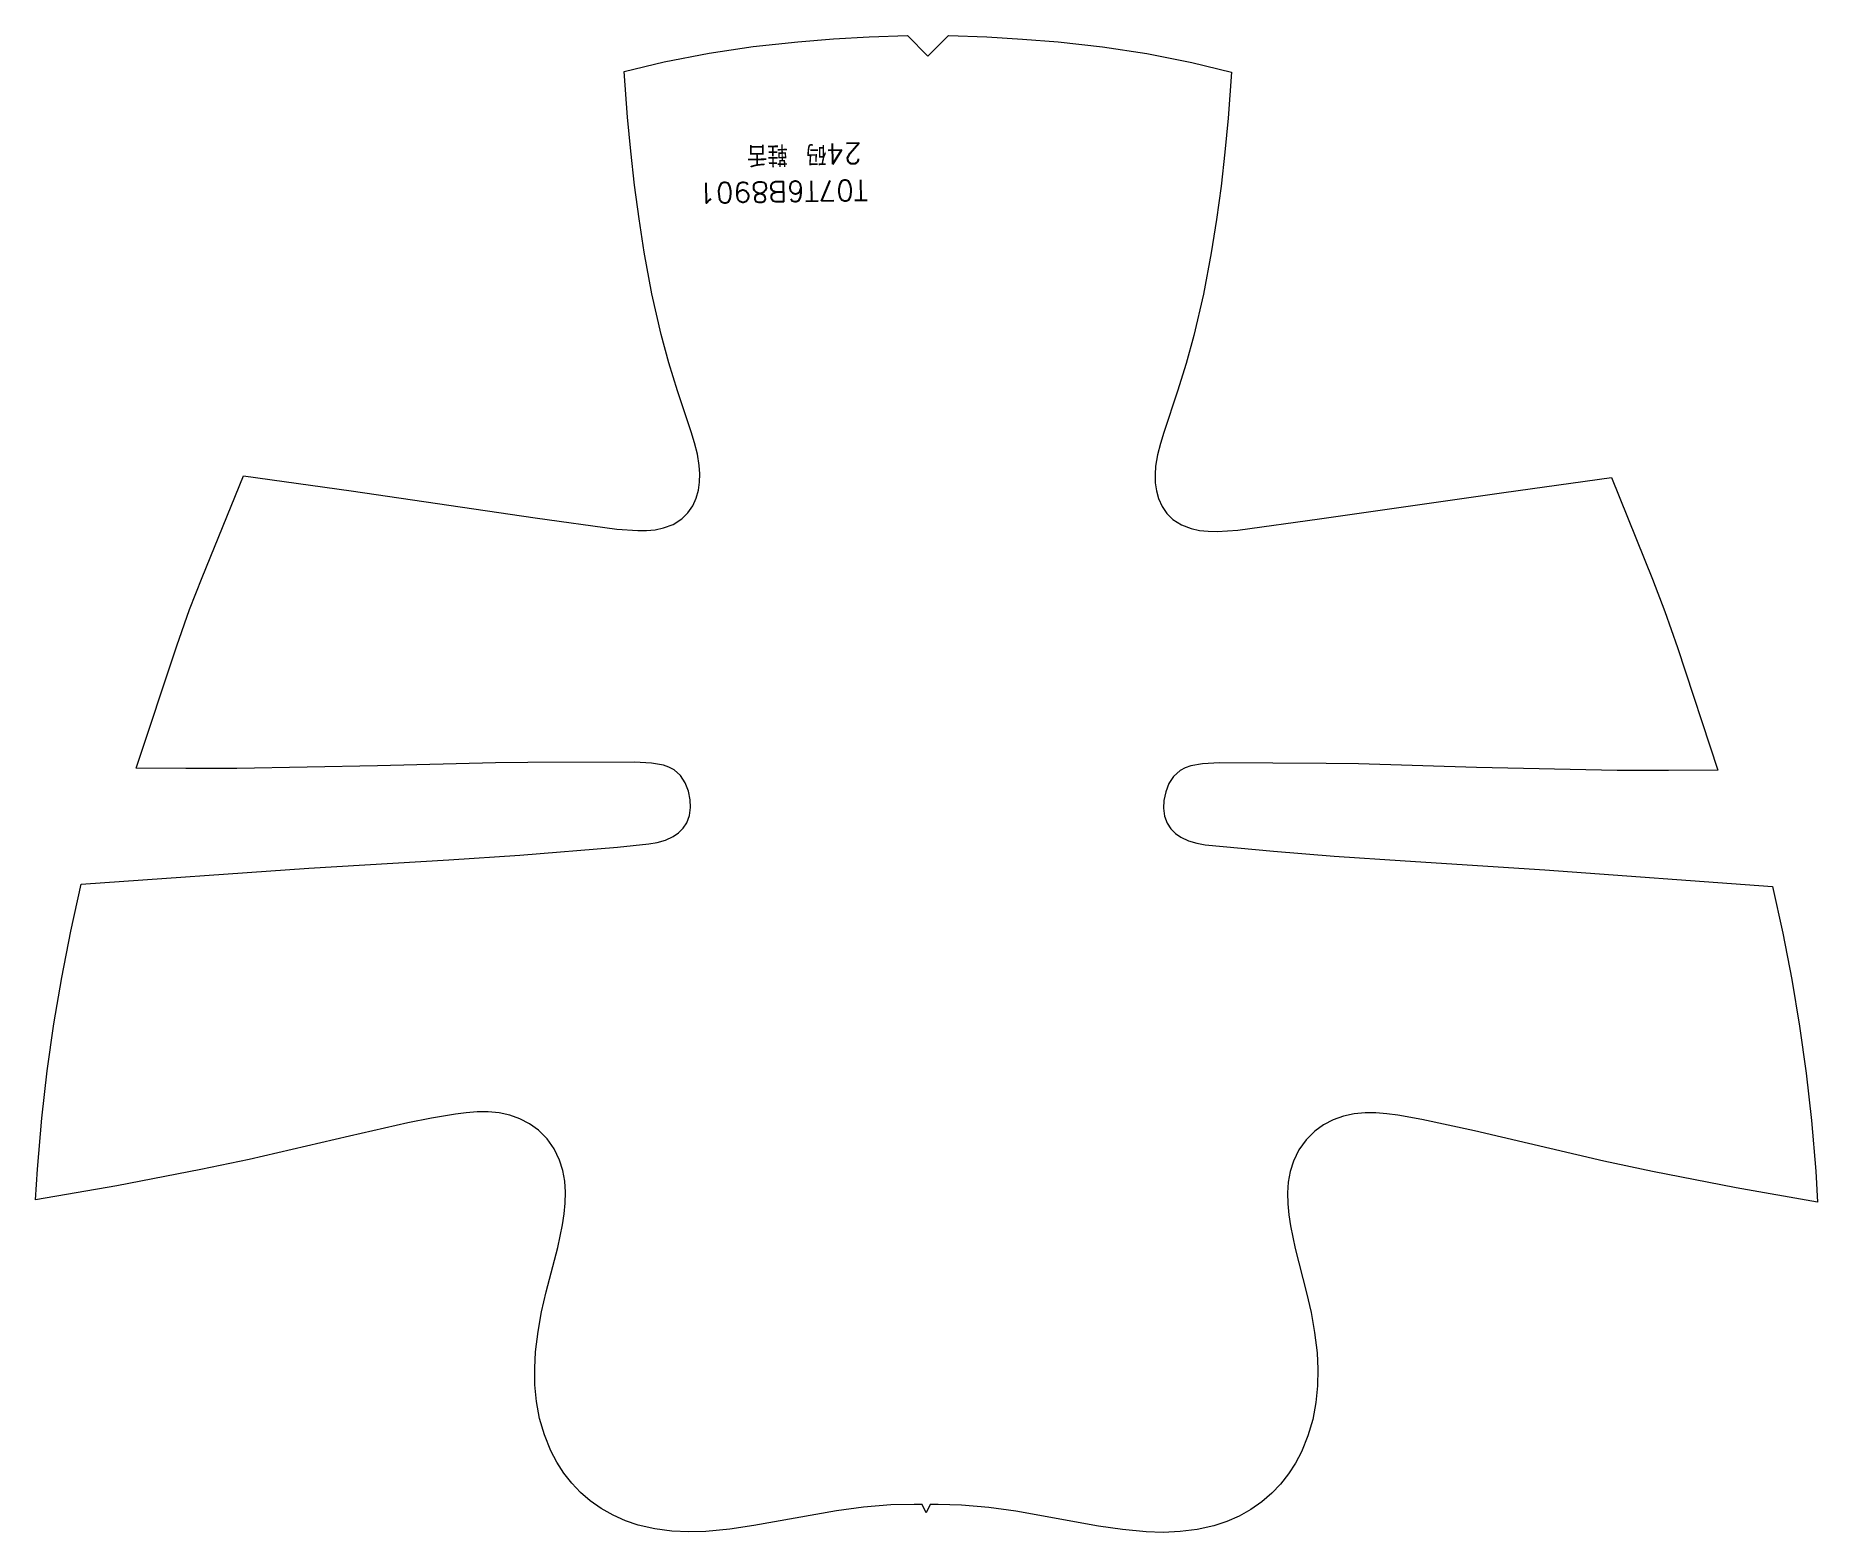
# Model space of a CAD drawing. Header units: inches. Extents: x 30 to 208, y -487 to 1000.
# Drawn here: x 30 to 203.9, y 490 to 636.1 of the extents above; entities that cross this region are included whole.
import ezdxf
from ezdxf.enums import TextEntityAlignment as Align

# ---------------------------------------------------------------- set-up
doc = ezdxf.new("R2010")
doc.units = ezdxf.units.IN
doc.header["$MEASUREMENT"] = 0
doc.layers.get('0').update_dxf_attribs({"lineweight": 0})
doc.styles.get("Standard").update_dxf_attribs({"font": 'txt.shx', "bigfont": 'hztxt.shx'})

msp = doc.modelspace()

# ---------------------------------------------------------------- texts
at = {"color": 6}
for s, p in [('24码 鞋舌', (105.02, 624.53)), ('T07T6B8901 ', (102.08, 620.88))]:
    msp.add_text(s, height=2, rotation=181, dxfattribs=at).set_placement(p, align=Align.MIDDLE_CENTER)

# ---------------------------------------------------------------- linework, layer by layer
at = {"color": 0}
msp.add_lwpolyline([(203.91, 522.24), (195.99, 523.65), (187.8, 525.24), (183.07, 526.25), (170.45, 529.22), (165.29, 530.33), (162.96, 530.73), (161.89, 530.87), (160.82, 530.95), (159.76, 530.96), (158.69, 530.86), (157.65, 530.64), (156.65, 530.29), (155.71, 529.8), (154.85, 529.19), (154, 528.33), (153.3, 527.35), (152.78, 526.26), (152.46, 525.25), (152.27, 524.21), (152.2, 523.15), (152.22, 522.07), (152.32, 521), (152.48, 519.93), (152.94, 517.73), (154.06, 513.38), (154.5, 511.46), (154.84, 509.51), (155.07, 507.55), (155.15, 505.93), (155.13, 504.31), (154.97, 502.69), (154.66, 501.04), (154.19, 499.43), (153.55, 497.87), (152.96, 496.77), (152.28, 495.72), (151.51, 494.73), (150.65, 493.83), (149.7, 493), (148.62, 492.24), (147.47, 491.6), (146.26, 491.07), (145.01, 490.65), (143.38, 490.28), (141.73, 490.08), (140.07, 490.01), (138.4, 490.06), (136.07, 490.28), (133.75, 490.62), (125.67, 492.07), (123.03, 492.44), (120.37, 492.68), (118.09, 492.74), (117.32, 492.72), (116.92, 491.92), (116.52, 492.72), (115.74, 492.74), (113.47, 492.69), (110.81, 492.46), (108.17, 492.1), (100.09, 490.67), (97.77, 490.33), (95.43, 490.11), (93.76, 490.07), (92.1, 490.14), (90.45, 490.35), (88.83, 490.72), (87.57, 491.14), (86.37, 491.68), (85.22, 492.33), (84.14, 493.09), (83.19, 493.91), (82.34, 494.82), (81.57, 495.8), (80.89, 496.86), (80.3, 497.97), (79.67, 499.52), (79.2, 501.14), (78.89, 502.79), (78.74, 504.4), (78.72, 506.03), (78.81, 507.65), (79.04, 509.61), (79.39, 511.55), (79.83, 513.48), (80.96, 517.83), (81.43, 520.02), (81.59, 521.09), (81.69, 522.16), (81.72, 523.23), (81.65, 524.3), (81.46, 525.34), (81.15, 526.36), (80.62, 527.44), (79.93, 528.43), (79.08, 529.28), (78.22, 529.9), (77.28, 530.39), (76.28, 530.74), (75.24, 530.97), (74.18, 531.07), (73.11, 531.07), (72.04, 530.98), (70.98, 530.85), (68.65, 530.45), (66.33, 529.98), (60.63, 528.7), (50.85, 526.42), (46.12, 525.42), (37.93, 523.85), (30.01, 522.46), (30.18, 525.48), (30.61, 530.43), (31.14, 535.05), (31.79, 539.65), (32.55, 544.18), (33.43, 548.7), (34.45, 553.28), (56.68, 554.86), (70.32, 555.67), (77.27, 556.12), (86.79, 556.9), (89.84, 557.21), (90.67, 557.35), (91.48, 557.58), (92.24, 557.94), (92.76, 558.3), (93.21, 558.75), (93.55, 559.29), (93.82, 560), (93.92, 560.76), (93.88, 561.53), (93.72, 562.37), (93.41, 563.17), (92.94, 563.88), (92.32, 564.44), (91.82, 564.72), (91.28, 564.9), (90.13, 565.1), (88.46, 565.2), (78.05, 565.17), (74.89, 565.14), (63.37, 564.83), (49.65, 564.57), (44.66, 564.57), (39.82, 564.62), (43.8, 576.56), (45.04, 580.11), (46.25, 583.24), (50.28, 593.14), (60.79, 591.67), (78.77, 589.05), (86.74, 587.94), (88.77, 587.8), (89.62, 587.81), (90.47, 587.89), (91.3, 588.06), (92.23, 588.41), (93.07, 588.95), (93.66, 589.53), (94.14, 590.22), (94.49, 590.98), (94.7, 591.75), (94.81, 592.54), (94.83, 593.34), (94.77, 594.15), (94.59, 595.26), (94.31, 596.36), (93.99, 597.44), (92.66, 601.46), (91.82, 604.18), (91.07, 606.93), (90.16, 610.93), (89.41, 614.98), (88.9, 618.24), (88.47, 621.51), (88.09, 624.83), (87.78, 628.15), (87.46, 632.63), (91.35, 633.57), (95.74, 634.42), (100.05, 635.06), (104.39, 635.53), (107.87, 635.81), (111.35, 636.01), (115.1, 636.12), (117.1, 634.12), (119.1, 636.12), (122.85, 636), (126.33, 635.79), (129.81, 635.5), (134.15, 635.02), (138.46, 634.37), (142.85, 633.5), (146.73, 632.55), (146.4, 628.07), (146.08, 624.75), (145.7, 621.44), (145.25, 618.17), (144.74, 614.91), (143.98, 610.87), (143.05, 606.86), (142.3, 604.12), (141.46, 601.4), (140.11, 597.38), (139.79, 596.3), (139.51, 595.21), (139.32, 594.09), (139.26, 593.29), (139.28, 592.48), (139.39, 591.69), (139.6, 590.92), (139.95, 590.16), (140.42, 589.47), (141.01, 588.89), (141.85, 588.35), (142.78, 588), (143.61, 587.82), (144.46, 587.74), (145.31, 587.73), (147.34, 587.86), (155.32, 588.95), (173.3, 591.53), (183.81, 592.97), (187.82, 583.06), (189.02, 579.92), (190.25, 576.38), (194.2, 564.42), (189.36, 564.38), (184.37, 564.4), (170.65, 564.69), (159.13, 565.03), (155.98, 565.07), (145.56, 565.12), (143.89, 565.03), (142.74, 564.84), (142.2, 564.65), (141.7, 564.38), (141.07, 563.81), (140.61, 563.11), (140.3, 562.31), (140.13, 561.47), (140.09, 560.7), (140.19, 559.94), (140.45, 559.23), (140.8, 558.69), (141.25, 558.24), (141.77, 557.87), (142.52, 557.52), (143.33, 557.29), (144.16, 557.14), (150.83, 556.5), (156.73, 556.02), (163.67, 555.55), (177.32, 554.7), (199.54, 553.07), (200.55, 548.49), (201.42, 543.97), (202.17, 539.43), (202.8, 534.83), (203.32, 530.21), (203.74, 525.26), (203.91, 522.24)], close=True, dxfattribs=at)

msp.set_redraw_order([(e.dxf.handle, doc.entitydb.next_handle()) for e in msp.query("TEXT MTEXT ATTDEF DIMENSION ARC_DIMENSION")])  # texts and dimensions are drawn at this point

doc.saveas('drawing.dxf')
